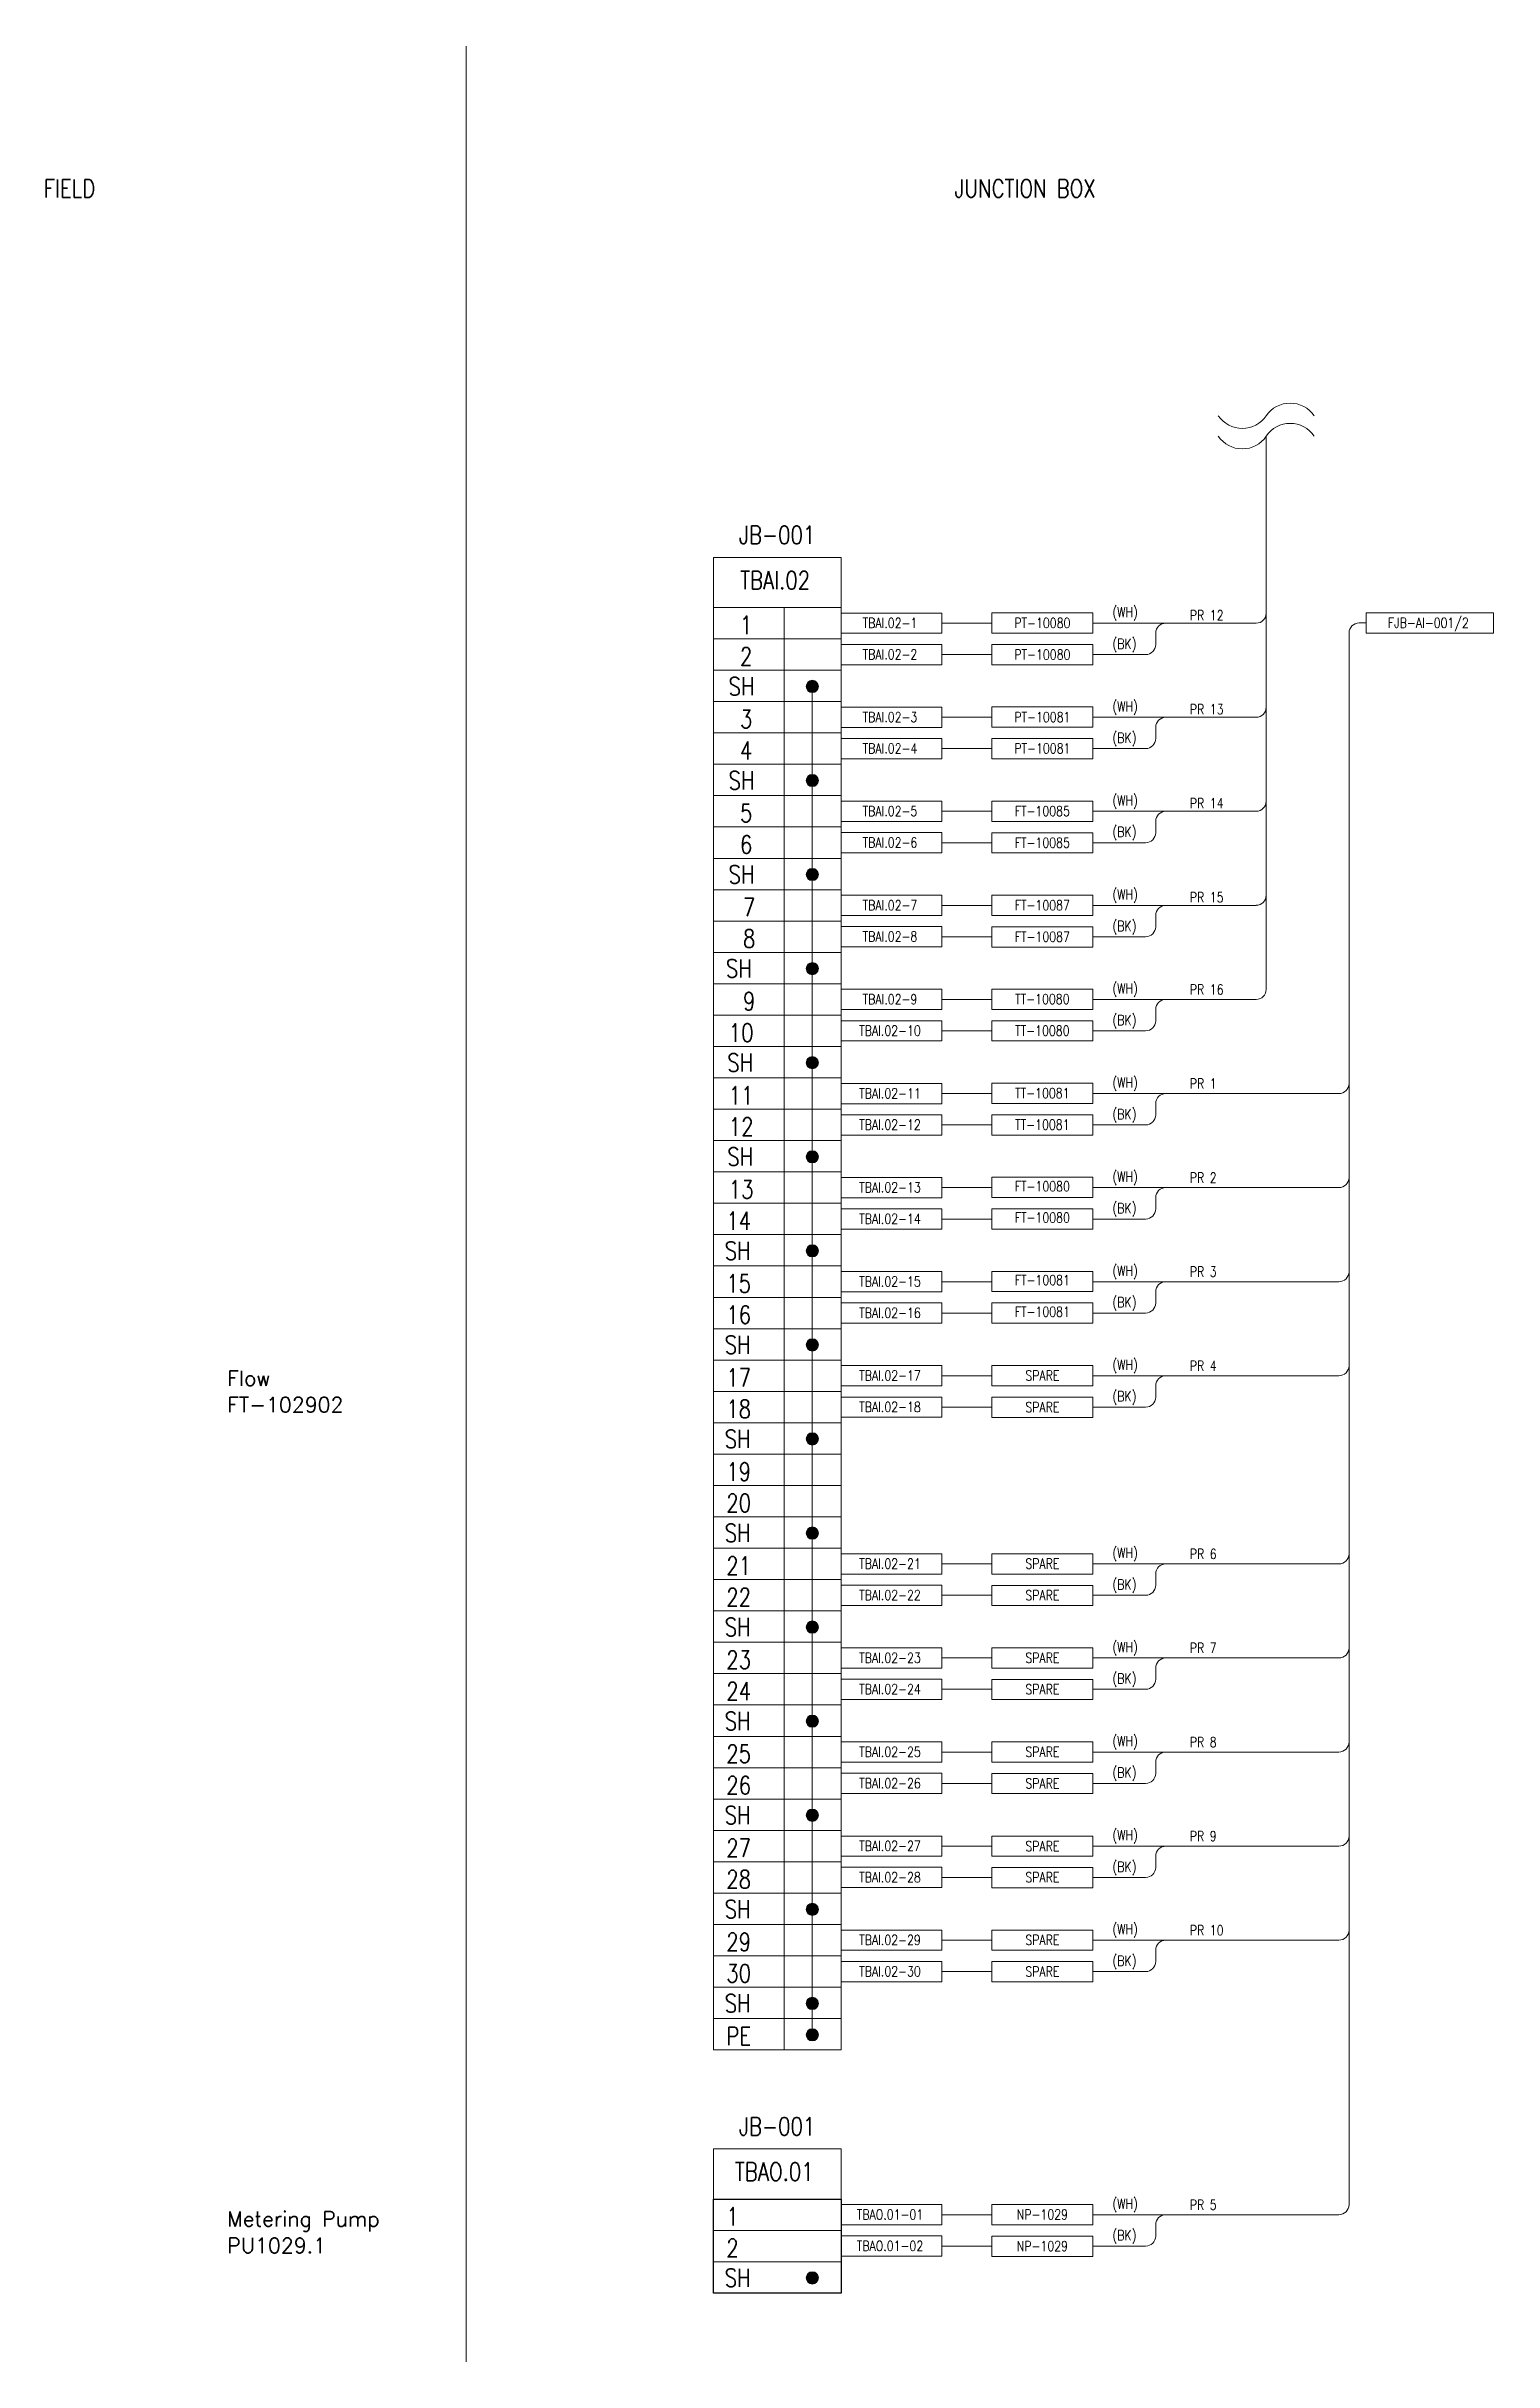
# Model space of a CAD drawing. Header units: millimetres. Extents: x -14942 to 24072, y -50285 to 2207.
# Drawn here: x 584.4 to 728.6, y -2288.1 to -2057.3 of the extents above; entities that cross this region are included whole.
import ezdxf
from ezdxf.enums import TextEntityAlignment as Align

# ---------------------------------------------------------------- set-up
doc = ezdxf.new("R2010")
doc.units = ezdxf.units.MM
doc.header["$MEASUREMENT"] = 0
for name, color, linetype in [('BEAM', 3, 'CONTINUOUS'), ('INSTRUMENT', 1, 'CONTINUOUS'), ('TEXT', 2, 'CONTINUOUS')]:
    doc.layers.add(name, color=color, linetype=linetype)
doc.styles.add('ROMANS', font='romans')

msp = doc.modelspace()

# ---------------------------------------------------------------- texts
at = {"layer": 'TEXT', "color": 7, "lineweight": 13, "style": 'ROMANS', "width": 0.8}
for s, height, p in [('FIELD', 1.8, (584.15, -2072.39)), ('JUNCTION BOX', 1.8, (674.87, -2072.39)), ('TBAI.02', 1.8, (653.52, -2111.43)), ('(WH)', 1, (690.61, -2114.22)), ('PR 12', 1, (698.32, -2114.52)), ('1', 1.8, (653.5, -2115.89)), ('FJB-AI-001/2', 1, (718.06, -2115.28)), ('2', 1.8, (653.5, -2119.02)), ('(BK)', 1, (690.61, -2117.36)), ('SH', 1.8, (652.36, -2122)), ('(WH)', 1, (690.61, -2123.6)), ('3', 1.8, (653.5, -2125.27)), ('PR 13', 1, (698.32, -2123.89)), ('4', 1.8, (653.5, -2128.39)), ('(BK)', 1, (690.61, -2126.74)), ('SH', 1.8, (652.36, -2131.37)), ('(WH)', 1, (690.61, -2132.97)), ('5', 1.8, (653.5, -2134.64)), ('PR 14', 1, (698.32, -2133.26)), ('6', 1.8, (653.5, -2137.77)), ('(BK)', 1, (690.61, -2136.11)), ('SH', 1.8, (652.36, -2140.75)), ('(WH)', 1, (690.61, -2142.35)), ('7', 1.8, (653.8, -2144.02)), ('PR 15', 1, (698.32, -2142.63)), ('8', 1.8, (653.8, -2147.14)), ('(BK)', 1, (690.61, -2145.49)), ('SH', 1.8, (652.1, -2150.12)), ('(WH)', 1, (690.61, -2151.72)), ('9', 1.8, (653.8, -2153.39)), ('PR 16', 1, (698.32, -2151.82)), ('10', 1.8, (652.39, -2156.52)), ('(BK)', 1, (690.61, -2154.86)), ('SH', 1.8, (652.24, -2159.5)), ('11', 1.8, (652.39, -2162.77)), ('(WH)', 1, (690.61, -2161.1)), ('PR 1', 1, (698.32, -2161.19)), ('12', 1.8, (652.39, -2165.89)), ('(BK)', 1, (690.61, -2164.24)), ('SH', 1.8, (652.24, -2168.87)), ('13', 1.8, (652.39, -2172.14)), ('(WH)', 1, (690.61, -2170.47)), ('PR 2', 1, (698.32, -2170.57)), ('14', 1.8, (652.14, -2175.27)), ('(BK)', 1, (690.61, -2173.61)), ('SH', 1.8, (651.99, -2178.25)), ('15', 1.8, (652.14, -2181.52)), ('(WH)', 1, (690.61, -2179.85)), ('PR 3', 1, (698.32, -2179.94)), ('16', 1.8, (652.14, -2184.64)), ('(BK)', 1, (690.61, -2182.99)), ('SH', 1.8, (651.99, -2187.62)), ('17', 1.8, (652.14, -2190.89)), ('(WH)', 1, (690.61, -2189.22)), ('PR 4', 1, (698.32, -2189.32)), ('(BK)', 1, (690.61, -2192.36)), ('18', 1.8, (652.14, -2194.02)), ('SH', 1.8, (651.99, -2197)), ('19', 1.8, (652.14, -2200.27)), ('20', 1.8, (652.14, -2203.39)), ('SH', 1.8, (651.99, -2206.37)), ('21', 1.8, (652.14, -2209.64)), ('(WH)', 1, (690.61, -2207.97)), ('PR 6', 1, (698.32, -2208.07)), ('(BK)', 1, (690.61, -2211.11)), ('22', 1.8, (652.14, -2212.77)), ('SH', 1.8, (651.99, -2215.75)), ('23', 1.8, (652.14, -2219.02)), ('(WH)', 1, (690.61, -2217.35)), ('PR 7', 1, (698.32, -2217.44)), ('(BK)', 1, (690.61, -2220.49)), ('24', 1.8, (652.14, -2222.14)), ('SH', 1.8, (651.99, -2225.12)), ('25', 1.8, (652.14, -2228.39)), ('(WH)', 1, (690.61, -2226.72)), ('PR 8', 1, (698.32, -2226.82)), ('(BK)', 1, (690.61, -2229.86)), ('26', 1.8, (652.14, -2231.52)), ('SH', 1.8, (651.99, -2234.5)), ('(WH)', 1, (690.61, -2236.1)), ('PR 9', 1, (698.32, -2236.19)), ('27', 1.8, (652.14, -2237.77)), ('(BK)', 1, (690.61, -2239.24)), ('28', 1.8, (652.14, -2240.89)), ('SH', 1.8, (651.99, -2243.87)), ('(WH)', 1, (690.61, -2245.47)), ('PR 10', 1, (698.32, -2245.57)), ('29', 1.8, (652.14, -2247.14)), ('(BK)', 1, (690.61, -2248.61)), ('30', 1.8, (652.14, -2250.27)), ('SH', 1.8, (651.99, -2253.25)), ('PE', 1.8, (652.14, -2256.52)), ('TBAO.01', 1.8, (653, -2270.03)), ('1', 1.8, (652.14, -2274.5)), ('(WH)', 1, (690.61, -2272.83)), ('PR 5', 1, (698.32, -2272.93)), ('(BK)', 1, (690.61, -2275.97)), ('2', 1.8, (652.14, -2277.63)), ('SH', 1.8, (651.99, -2280.61))]:
    msp.add_text(s, height=height, dxfattribs=at).set_placement(p)
for s, height, p in [('JB-001', 1.8, (657.21, -2106.02)), ('TBAI.02-1', 1, (668.45, -2114.79)), ('PT-10080', 1, (683.63, -2114.79)), ('TBAI.02-2', 1, (668.45, -2117.92)), ('PT-10080', 1, (683.63, -2117.94)), ('TBAI.02-3', 1, (668.45, -2124.17)), ('PT-10081', 1, (683.63, -2124.17)), ('TBAI.02-4', 1, (668.45, -2127.29)), ('PT-10081', 1, (683.63, -2127.29)), ('TBAI.02-5', 1, (668.45, -2133.54)), ('FT-10085', 1, (683.63, -2133.54)), ('TBAI.02-6', 1, (668.45, -2136.67)), ('FT-10085', 1, (683.63, -2136.69)), ('TBAI.02-7', 1, (668.45, -2142.92)), ('FT-10087', 1, (683.63, -2142.92)), ('TBAI.02-8', 1, (668.45, -2146.04)), ('FT-10087', 1, (683.63, -2146.06)), ('TBAI.02-9', 1, (668.45, -2152.29)), ('TT-10080', 1, (683.63, -2152.27)), ('TBAI.02-10', 1, (668.45, -2155.42)), ('TT-10080', 1, (683.63, -2155.42)), ('TBAI.02-11', 1, (668.45, -2161.67)), ('TT-10081', 1, (683.63, -2161.65)), ('TBAI.02-12', 1, (668.45, -2164.79)), ('TT-10081', 1, (683.63, -2164.79)), ('TBAI.02-13', 1, (668.45, -2171.04)), ('FT-10080', 1, (683.63, -2170.93)), ('FT-10080', 1, (683.63, -2174.05)), ('TBAI.02-14', 1, (668.45, -2174.17)), ('TBAI.02-15', 1, (668.45, -2180.42)), ('FT-10081', 1, (683.63, -2180.28)), ('TBAI.02-16', 1, (668.45, -2183.54)), ('FT-10081', 1, (683.63, -2183.43)), ('TBAI.02-17', 1, (668.45, -2189.79)), ('SPARE', 1, (683.63, -2189.79)), ('TBAI.02-18', 1, (668.45, -2192.92)), ('SPARE', 1, (683.63, -2192.94)), ('TBAI.02-21', 1, (668.45, -2208.54)), ('SPARE', 1, (683.63, -2208.54)), ('TBAI.02-22', 1, (668.45, -2211.67)), ('SPARE', 1, (683.63, -2211.69)), ('TBAI.02-23', 1, (668.45, -2217.92)), ('SPARE', 1, (683.63, -2217.92)), ('TBAI.02-24', 1, (668.45, -2221.04)), ('SPARE', 1, (683.63, -2221.06)), ('TBAI.02-25', 1, (668.45, -2227.29)), ('SPARE', 1, (683.63, -2227.29)), ('TBAI.02-26', 1, (668.45, -2230.42)), ('SPARE', 1, (683.63, -2230.44)), ('TBAI.02-27', 1, (668.45, -2236.67)), ('SPARE', 1, (683.63, -2236.69)), ('TBAI.02-28', 1, (668.45, -2239.79)), ('SPARE', 1, (683.63, -2239.79)), ('TBAI.02-29', 1, (668.45, -2246.04)), ('SPARE', 1, (683.63, -2246.04)), ('TBAI.02-30', 1, (668.45, -2249.17)), ('SPARE', 1, (683.63, -2249.19)), ('JB-001', 1.8, (657.21, -2264.62)), ('TBAO.01-01', 1, (668.45, -2273.4)), ('NP-1029', 1, (683.63, -2273.4)), ('TBAO.01-02', 1, (668.45, -2276.53)), ('NP-1029', 1, (683.63, -2276.55))]:
    msp.add_text(s, height=height, dxfattribs=at).set_placement(p, align=Align.MIDDLE_CENTER)
at = {"layer": 'TEXT', "color": 7, "lineweight": 13, "style": 'ROMANS'}
for s, p in [('Flow', (602.43, -2190.81)), ('FT-102902', (602.43, -2193.45)), ('Metering Pump', (602.43, -2274.59)), ('PU1029.1', (602.43, -2277.24))]:
    msp.add_text(s, height=1.5, dxfattribs=at).set_placement(p)

# ---------------------------------------------------------------- hatches: boundary and pattern name
at = {"layer": 'INSTRUMENT', "lineweight": 13}
for points in [[(661.31, -2121.11, 1), (660.1, -2121.11, 1)], [(661.31, -2130.49, 1), (660.1, -2130.49, 1)], [(661.31, -2139.86, 1), (660.1, -2139.86, 1)], [(661.31, -2149.24, 1), (660.1, -2149.24, 1)], [(661.31, -2158.61, 1), (660.1, -2158.61, 1)], [(661.31, -2167.99, 1), (660.1, -2167.99, 1)], [(661.31, -2177.36, 1), (660.1, -2177.36, 1)], [(661.31, -2186.74, 1), (660.1, -2186.74, 1)], [(661.31, -2196.11, 1), (660.1, -2196.11, 1)], [(661.31, -2205.49, 1), (660.1, -2205.49, 1)], [(661.31, -2214.86, 1), (660.1, -2214.86, 1)], [(661.31, -2224.24, 1), (660.1, -2224.24, 1)], [(661.31, -2233.61, 1), (660.1, -2233.61, 1)], [(661.31, -2242.99, 1), (660.1, -2242.99, 1)], [(661.31, -2252.36, 1), (660.1, -2252.36, 1)], [(661.31, -2252.36, 1), (660.1, -2252.36, 1)], [(661.31, -2255.49, 1), (660.1, -2255.49, 1)], [(661.31, -2255.49, 1), (660.1, -2255.49, 1)], [(661.31, -2279.72, 1), (660.1, -2279.72, 1)]]:
    msp.add_hatch(color=7, dxfattribs=at).paths.add_polyline_path(points)

# ---------------------------------------------------------------- linework, layer by layer
at = {"layer": 'BEAM', "color": 7, "lineweight": 13, "ltscale": 0.3}
msp.add_line((626.21, -2288.07), (626.21, -2057.32), dxfattribs=at)
at = {"layer": 'INSTRUMENT', "color": 7, "lineweight": 13}
for p, q in [((705.93, -2096.17), (705.93, -2151.31)), ((650.88, -2113.25), (663.58, -2113.25)), ((650.88, -2113.25), (650.88, -2257)), ((657.9, -2113.25), (657.9, -2247.62)), ((663.58, -2113.25), (663.58, -2257)), ((673.61, -2114.81), (678.61, -2114.81)), ((688.65, -2114.81), (704.93, -2114.81)), ((694.92, -2116.94), (694.92, -2115.81)), ((714.18, -2132.56), (714.18, -2115.79)), ((715.18, -2114.79), (715.89, -2114.79)), ((663.58, -2116.37), (650.88, -2116.37)), ((673.61, -2117.94), (678.61, -2117.94)), ((688.65, -2117.94), (693.92, -2117.94)), ((650.88, -2119.5), (663.58, -2119.5)), ((663.58, -2119.5), (650.88, -2119.5)), ((663.58, -2122.62), (650.88, -2122.62)), ((660.71, -2121.11), (660.71, -2244.5)), ((673.61, -2124.19), (678.61, -2124.19)), ((688.65, -2124.19), (704.93, -2124.19)), ((694.92, -2126.31), (694.92, -2125.19)), ((650.88, -2125.75), (663.58, -2125.75)), ((663.58, -2125.75), (650.88, -2125.75)), ((673.61, -2127.31), (678.61, -2127.31)), ((688.65, -2127.31), (693.92, -2127.31)), ((663.58, -2128.87), (650.88, -2128.87)), ((663.58, -2132), (650.88, -2132)), ((650.88, -2132), (663.58, -2132)), ((673.61, -2133.56), (678.61, -2133.56)), ((688.65, -2133.56), (704.93, -2133.56)), ((714.18, -2272.42), (714.18, -2132.56)), ((663.58, -2135.12), (650.88, -2135.12)), ((673.61, -2136.69), (678.61, -2136.69)), ((688.65, -2136.69), (693.92, -2136.69)), ((694.92, -2135.69), (694.92, -2134.56)), ((650.88, -2138.25), (663.58, -2138.25)), ((663.58, -2138.25), (650.88, -2138.25)), ((663.58, -2141.37), (650.88, -2141.37)), ((673.61, -2142.94), (678.61, -2142.94)), ((688.65, -2142.94), (704.93, -2142.94)), ((663.58, -2144.5), (650.88, -2144.5)), ((650.88, -2144.5), (663.58, -2144.5)), ((694.92, -2145.06), (694.92, -2143.94)), ((663.58, -2147.62), (650.88, -2147.62)), ((673.61, -2146.06), (678.61, -2146.06)), ((688.65, -2146.06), (693.92, -2146.06)), ((663.58, -2150.75), (650.88, -2150.75)), ((650.88, -2150.75), (663.58, -2150.75)), ((673.61, -2152.31), (678.61, -2152.31)), ((688.65, -2152.31), (704.93, -2152.31)), ((663.58, -2153.87), (650.88, -2153.87)), ((694.92, -2154.44), (694.92, -2153.31)), ((650.88, -2157), (663.58, -2157)), ((663.58, -2157), (650.88, -2157)), ((673.61, -2155.44), (678.61, -2155.44)), ((688.65, -2155.44), (693.92, -2155.44)), ((650.88, -2160.12), (663.58, -2160.12)), ((663.58, -2160.12), (650.88, -2160.12)), ((673.61, -2161.69), (678.61, -2161.69)), ((688.65, -2161.69), (713.18, -2161.69)), ((650.88, -2163.25), (663.58, -2163.25)), ((663.58, -2163.25), (650.88, -2163.25)), ((694.92, -2163.81), (694.92, -2162.69)), ((663.58, -2166.37), (650.88, -2166.37)), ((673.61, -2164.81), (678.61, -2164.81)), ((688.65, -2164.81), (693.92, -2164.81)), ((650.88, -2169.5), (663.58, -2169.5)), ((663.58, -2169.5), (650.88, -2169.5)), ((673.61, -2171.06), (678.61, -2171.06)), ((688.65, -2171.06), (713.18, -2171.06)), ((663.58, -2172.62), (650.88, -2172.62)), ((694.92, -2173.19), (694.92, -2172.06)), ((650.88, -2175.75), (663.58, -2175.75)), ((663.58, -2175.75), (650.88, -2175.75)), ((673.61, -2174.19), (678.61, -2174.19)), ((688.65, -2174.19), (693.92, -2174.19)), ((663.58, -2178.87), (650.88, -2178.87)), ((673.61, -2180.44), (678.61, -2180.44)), ((688.65, -2180.44), (713.18, -2180.44)), ((663.58, -2182), (650.88, -2182)), ((650.88, -2182), (663.58, -2182)), ((694.92, -2182.56), (694.92, -2181.44)), ((663.58, -2185.12), (650.88, -2185.12)), ((673.61, -2183.56), (678.61, -2183.56)), ((688.65, -2183.56), (693.92, -2183.56)), ((650.88, -2188.25), (663.58, -2188.25)), ((663.58, -2188.25), (650.88, -2188.25)), ((663.58, -2191.37), (650.88, -2191.37)), ((673.61, -2189.81), (678.61, -2189.81)), ((688.65, -2189.81), (713.18, -2189.81)), ((694.92, -2191.94), (694.92, -2190.81)), ((673.61, -2192.94), (678.61, -2192.94)), ((688.65, -2192.94), (693.92, -2192.94)), ((663.58, -2194.5), (650.88, -2194.5)), ((650.88, -2194.5), (663.58, -2194.5)), ((663.58, -2197.62), (650.88, -2197.62)), ((663.58, -2200.75), (650.88, -2200.75)), ((650.88, -2200.75), (663.58, -2200.75)), ((663.58, -2203.87), (650.88, -2203.87)), ((650.88, -2207), (663.58, -2207)), ((663.58, -2207), (650.88, -2207)), ((650.88, -2210.12), (663.58, -2210.12)), ((663.58, -2210.12), (650.88, -2210.12)), ((673.61, -2208.56), (678.61, -2208.56)), ((688.65, -2208.56), (713.18, -2208.56)), ((694.92, -2210.69), (694.92, -2209.56)), ((673.61, -2211.69), (678.61, -2211.69)), ((688.65, -2211.69), (693.92, -2211.69)), ((650.88, -2213.25), (663.58, -2213.25)), ((663.58, -2213.25), (650.88, -2213.25)), ((650.88, -2216.37), (663.58, -2216.37)), ((663.58, -2216.37), (650.88, -2216.37)), ((663.58, -2219.5), (650.88, -2219.5)), ((673.61, -2217.94), (678.61, -2217.94)), ((688.65, -2217.94), (713.18, -2217.94)), ((694.92, -2220.06), (694.92, -2218.94)), ((673.61, -2221.06), (678.61, -2221.06)), ((688.65, -2221.06), (693.92, -2221.06)), ((650.88, -2222.62), (663.58, -2222.62)), ((663.58, -2222.62), (650.88, -2222.62)), ((663.58, -2225.75), (650.88, -2225.75)), ((663.58, -2228.87), (650.88, -2228.87)), ((650.88, -2228.87), (663.58, -2228.87)), ((673.61, -2227.31), (678.61, -2227.31)), ((688.65, -2227.31), (707.08, -2227.31)), ((694.92, -2229.44), (694.92, -2228.31)), ((707.08, -2227.31), (713.18, -2227.31)), ((673.61, -2230.44), (678.61, -2230.44)), ((688.65, -2230.44), (693.92, -2230.44)), ((663.58, -2232), (650.88, -2232)), ((663.58, -2235.12), (650.88, -2235.12)), ((650.88, -2235.12), (663.58, -2235.12)), ((663.58, -2238.25), (650.88, -2238.25)), ((673.61, -2236.69), (678.61, -2236.69)), ((688.65, -2236.69), (707.08, -2236.69)), ((694.92, -2238.81), (694.92, -2237.69)), ((707.08, -2236.69), (713.18, -2236.69)), ((673.61, -2239.81), (678.61, -2239.81)), ((688.65, -2239.81), (693.92, -2239.81)), ((650.88, -2241.37), (663.58, -2241.37)), ((663.58, -2241.37), (650.88, -2241.37)), ((650.88, -2244.5), (663.58, -2244.5)), ((663.58, -2244.5), (650.88, -2244.5)), ((650.88, -2244.5), (663.58, -2244.5)), ((663.58, -2244.5), (650.88, -2244.5)), ((650.88, -2244.5), (663.58, -2244.5)), ((663.58, -2244.5), (650.88, -2244.5)), ((650.88, -2244.5), (663.58, -2244.5)), ((663.58, -2244.5), (650.88, -2244.5)), ((650.88, -2244.5), (663.58, -2244.5)), ((663.58, -2244.5), (650.88, -2244.5)), ((657.9, -2244.5), (657.9, -2257)), ((660.71, -2244.5), (660.71, -2255.49)), ((673.61, -2246.06), (678.61, -2246.06)), ((688.65, -2246.06), (713.18, -2246.06)), ((694.92, -2248.19), (694.92, -2247.06)), ((663.58, -2247.62), (650.88, -2247.62)), ((673.61, -2249.19), (678.61, -2249.19)), ((688.65, -2249.19), (693.92, -2249.19)), ((650.88, -2250.75), (663.58, -2250.75)), ((663.58, -2250.75), (650.88, -2250.75)), ((663.58, -2253.87), (650.88, -2253.87)), ((650.88, -2257), (663.58, -2257)), ((663.58, -2257), (650.88, -2257)), ((663.58, -2271.86), (650.88, -2271.86)), ((663.58, -2274.98), (650.88, -2274.98)), ((650.88, -2274.98), (663.58, -2274.98)), ((673.61, -2273.42), (678.61, -2273.42)), ((688.65, -2273.42), (713.18, -2273.42)), ((694.92, -2275.55), (694.92, -2274.42)), ((673.61, -2276.55), (678.61, -2276.55)), ((688.65, -2276.55), (693.92, -2276.55)), ((663.58, -2278.11), (650.88, -2278.11)), ((650.88, -2281.23), (663.58, -2281.23)), ((663.58, -2281.23), (650.88, -2281.23))]:
    msp.add_line(p, q, dxfattribs=at)
for points in [[(650.88, -2113.25), (663.58, -2113.25), (663.58, -2108.25), (650.88, -2108.25)], [(663.58, -2113.8), (673.61, -2113.8), (673.61, -2115.82), (663.58, -2115.82)], [(678.61, -2113.78), (688.65, -2113.78), (688.65, -2115.8), (678.61, -2115.8)], [(715.89, -2113.78), (728.59, -2113.78), (728.59, -2115.8), (715.89, -2115.8)], [(663.58, -2116.93), (673.61, -2116.93), (673.61, -2118.95), (663.58, -2118.95)], [(678.61, -2116.93), (688.65, -2116.93), (688.65, -2118.95), (678.61, -2118.95)], [(663.58, -2123.18), (673.61, -2123.18), (673.61, -2125.2), (663.58, -2125.2)], [(678.61, -2123.16), (688.65, -2123.16), (688.65, -2125.18), (678.61, -2125.18)], [(663.58, -2126.3), (673.61, -2126.3), (673.61, -2128.32), (663.58, -2128.32)], [(678.61, -2126.3), (688.65, -2126.3), (688.65, -2128.32), (678.61, -2128.32)], [(663.58, -2132.55), (673.61, -2132.55), (673.61, -2134.57), (663.58, -2134.57)], [(678.61, -2132.55), (688.65, -2132.55), (688.65, -2134.57), (678.61, -2134.57)], [(663.58, -2135.68), (673.61, -2135.68), (673.61, -2137.7), (663.58, -2137.7)], [(678.61, -2135.7), (688.65, -2135.7), (688.65, -2137.71), (678.61, -2137.71)], [(663.58, -2141.93), (673.61, -2141.93), (673.61, -2143.95), (663.58, -2143.95)], [(678.61, -2141.93), (688.65, -2141.93), (688.65, -2143.95), (678.61, -2143.95)], [(663.58, -2145.05), (673.61, -2145.05), (673.61, -2147.07), (663.58, -2147.07)], [(678.61, -2145.07), (688.65, -2145.07), (688.65, -2147.09), (678.61, -2147.09)], [(663.58, -2151.3), (673.61, -2151.3), (673.61, -2153.32), (663.58, -2153.32)], [(678.61, -2151.28), (688.65, -2151.28), (688.65, -2153.3), (678.61, -2153.3)], [(663.58, -2154.43), (673.61, -2154.43), (673.61, -2156.45), (663.58, -2156.45)], [(678.61, -2154.43), (688.65, -2154.43), (688.65, -2156.45), (678.61, -2156.45)], [(663.58, -2160.68), (673.61, -2160.68), (673.61, -2162.7), (663.58, -2162.7)], [(678.61, -2160.66), (688.65, -2160.66), (688.65, -2162.68), (678.61, -2162.68)], [(663.58, -2163.8), (673.61, -2163.8), (673.61, -2165.82), (663.58, -2165.82)], [(678.61, -2163.8), (688.65, -2163.8), (688.65, -2165.82), (678.61, -2165.82)], [(663.58, -2170.05), (673.61, -2170.05), (673.61, -2172.07), (663.58, -2172.07)], [(678.61, -2170.03), (688.65, -2170.03), (688.65, -2172.05), (678.61, -2172.05)], [(663.58, -2173.18), (673.61, -2173.18), (673.61, -2175.2), (663.58, -2175.2)], [(678.61, -2173.18), (688.65, -2173.18), (688.65, -2175.2), (678.61, -2175.2)], [(663.58, -2179.43), (673.61, -2179.43), (673.61, -2181.45), (663.58, -2181.45)], [(678.61, -2179.41), (688.65, -2179.41), (688.65, -2181.43), (678.61, -2181.43)], [(663.58, -2182.55), (673.61, -2182.55), (673.61, -2184.57), (663.58, -2184.57)], [(678.61, -2182.55), (688.65, -2182.55), (688.65, -2184.57), (678.61, -2184.57)], [(663.58, -2188.8), (673.61, -2188.8), (673.61, -2190.82), (663.58, -2190.82)], [(678.61, -2188.8), (688.65, -2188.8), (688.65, -2190.82), (678.61, -2190.82)], [(663.58, -2191.93), (673.61, -2191.93), (673.61, -2193.95), (663.58, -2193.95)], [(678.61, -2191.95), (688.65, -2191.95), (688.65, -2193.96), (678.61, -2193.96)], [(663.58, -2207.55), (673.61, -2207.55), (673.61, -2209.57), (663.58, -2209.57)], [(678.61, -2207.55), (688.65, -2207.55), (688.65, -2209.57), (678.61, -2209.57)], [(663.58, -2210.68), (673.61, -2210.68), (673.61, -2212.7), (663.58, -2212.7)], [(678.61, -2210.7), (688.65, -2210.7), (688.65, -2212.71), (678.61, -2212.71)], [(663.58, -2216.93), (673.61, -2216.93), (673.61, -2218.95), (663.58, -2218.95)], [(678.61, -2216.93), (688.65, -2216.93), (688.65, -2218.95), (678.61, -2218.95)], [(663.58, -2220.05), (673.61, -2220.05), (673.61, -2222.07), (663.58, -2222.07)], [(678.61, -2220.07), (688.65, -2220.07), (688.65, -2222.09), (678.61, -2222.09)], [(663.58, -2226.3), (673.61, -2226.3), (673.61, -2228.32), (663.58, -2228.32)], [(678.61, -2226.3), (688.65, -2226.3), (688.65, -2228.32), (678.61, -2228.32)], [(663.58, -2229.43), (673.61, -2229.43), (673.61, -2231.45), (663.58, -2231.45)], [(678.61, -2229.45), (688.65, -2229.45), (688.65, -2231.46), (678.61, -2231.46)], [(663.58, -2235.68), (673.61, -2235.68), (673.61, -2237.7), (663.58, -2237.7)], [(678.61, -2235.68), (688.65, -2235.68), (688.65, -2237.7), (678.61, -2237.7)], [(663.58, -2238.8), (673.61, -2238.8), (673.61, -2240.82), (663.58, -2240.82)], [(678.61, -2238.82), (688.65, -2238.82), (688.65, -2240.84), (678.61, -2240.84)], [(663.58, -2245.05), (673.61, -2245.05), (673.61, -2247.07), (663.58, -2247.07)], [(678.61, -2245.05), (688.65, -2245.05), (688.65, -2247.07), (678.61, -2247.07)], [(663.58, -2248.18), (673.61, -2248.18), (673.61, -2250.2), (663.58, -2250.2)], [(678.61, -2248.2), (688.65, -2248.2), (688.65, -2250.21), (678.61, -2250.21)], [(650.88, -2271.86), (663.58, -2271.86), (663.58, -2266.86), (650.88, -2266.86)], [(663.58, -2272.41), (673.61, -2272.41), (673.61, -2274.43), (663.58, -2274.43)], [(678.61, -2272.41), (688.65, -2272.41), (688.65, -2274.43), (678.61, -2274.43)], [(663.58, -2275.54), (673.61, -2275.54), (673.61, -2277.55), (663.58, -2277.55)], [(678.61, -2275.56), (688.65, -2275.56), (688.65, -2277.57), (678.61, -2277.57)]]:
    msp.add_lwpolyline(points, close=True, dxfattribs=at)
at = {"layer": 'INSTRUMENT', "color": 7}
msp.add_lwpolyline([(650.88, -2271.86), (663.58, -2271.86), (663.58, -2281.23), (650.88, -2281.23)], close=True, dxfattribs=at)
at = {"layer": 'INSTRUMENT', "color": 1}
msp.add_circle((755.06, -2193.27), 268.42, dxfattribs=at)
at = {"layer": 'INSTRUMENT', "color": 7, "lineweight": 13}
for centre in [(660.71, -2121.11), (660.71, -2130.49), (660.71, -2139.86), (660.71, -2149.24), (660.71, -2158.61), (660.71, -2167.99), (660.71, -2177.36), (660.71, -2186.74), (660.71, -2196.11), (660.71, -2205.49), (660.71, -2214.86), (660.71, -2224.24), (660.71, -2233.61), (660.71, -2242.99), (660.71, -2252.36), (660.71, -2252.36), (660.71, -2255.49), (660.71, -2255.49), (660.71, -2279.72)]:
    msp.add_circle(centre, 0.609, dxfattribs=at)
for centre, radius, start, end in [((708.32, -2095.77), 2.89, 34.2369, 145.7631), ((703.55, -2092.52), 2.89, 214.2369, 325.7631), ((708.32, -2097.79), 2.89, 34.2369, 145.7631), ((703.55, -2094.55), 2.89, 214.2369, 325.7631), ((695.92, -2115.81), 1, 90, 180), ((704.93, -2113.81), 1, 270, 0), ((715.18, -2115.79), 1, 90, 180), ((693.92, -2116.94), 1, 270, 0), ((695.92, -2125.19), 1, 90, 180), ((704.93, -2123.19), 1, 270, 0), ((693.92, -2126.31), 1, 270, 0), ((695.92, -2134.56), 1, 90, 180), ((704.93, -2132.55), 1, 270, 0), ((693.92, -2135.69), 1, 270, 0), ((695.92, -2143.94), 1, 90, 180), ((704.93, -2141.93), 1, 270, 0), ((693.92, -2145.06), 1, 270, 0), ((695.92, -2153.31), 1, 90, 180), ((704.93, -2151.31), 1, 270, 0), ((693.92, -2154.44), 1, 270, 0), ((695.92, -2162.69), 1, 90, 180), ((713.18, -2160.69), 1, 270, 0), ((693.92, -2163.81), 1, 270, 0), ((695.92, -2172.06), 1, 90, 180), ((713.18, -2170.06), 1, 270, 0), ((693.92, -2173.19), 1, 270, 0), ((695.92, -2181.44), 1, 90, 180), ((713.18, -2179.44), 1, 270, 0), ((693.92, -2182.56), 1, 270, 0), ((713.18, -2188.81), 1, 270, 0), ((693.92, -2191.94), 1, 270, 0), ((695.92, -2190.81), 1, 90, 180), ((713.18, -2207.56), 1, 270, 0), ((695.92, -2209.56), 1, 90, 180), ((693.92, -2210.69), 1, 270, 0), ((713.18, -2216.94), 1, 270, 0), ((695.92, -2218.94), 1, 90, 180), ((693.92, -2220.06), 1, 270, 0), ((713.18, -2226.31), 1, 270, 0), ((695.92, -2228.31), 1, 90, 180), ((693.92, -2229.44), 1, 270, 0), ((713.18, -2235.69), 1, 270, 0), ((695.92, -2237.69), 1, 90, 180), ((693.92, -2238.81), 1, 270, 0), ((713.18, -2245.06), 1, 270, 0), ((695.92, -2247.06), 1, 90, 180), ((693.92, -2248.19), 1, 270, 0), ((713.18, -2272.42), 1, 270, 0), ((695.92, -2274.42), 1, 90, 180), ((693.92, -2275.55), 1, 270, 0)]:
    msp.add_arc(centre, radius, start, end, dxfattribs=at)

msp.set_redraw_order([(e.dxf.handle, doc.entitydb.next_handle()) for e in msp.query("TEXT MTEXT ATTDEF DIMENSION ARC_DIMENSION")])  # texts and dimensions are drawn at this point

doc.saveas('drawing.dxf')
